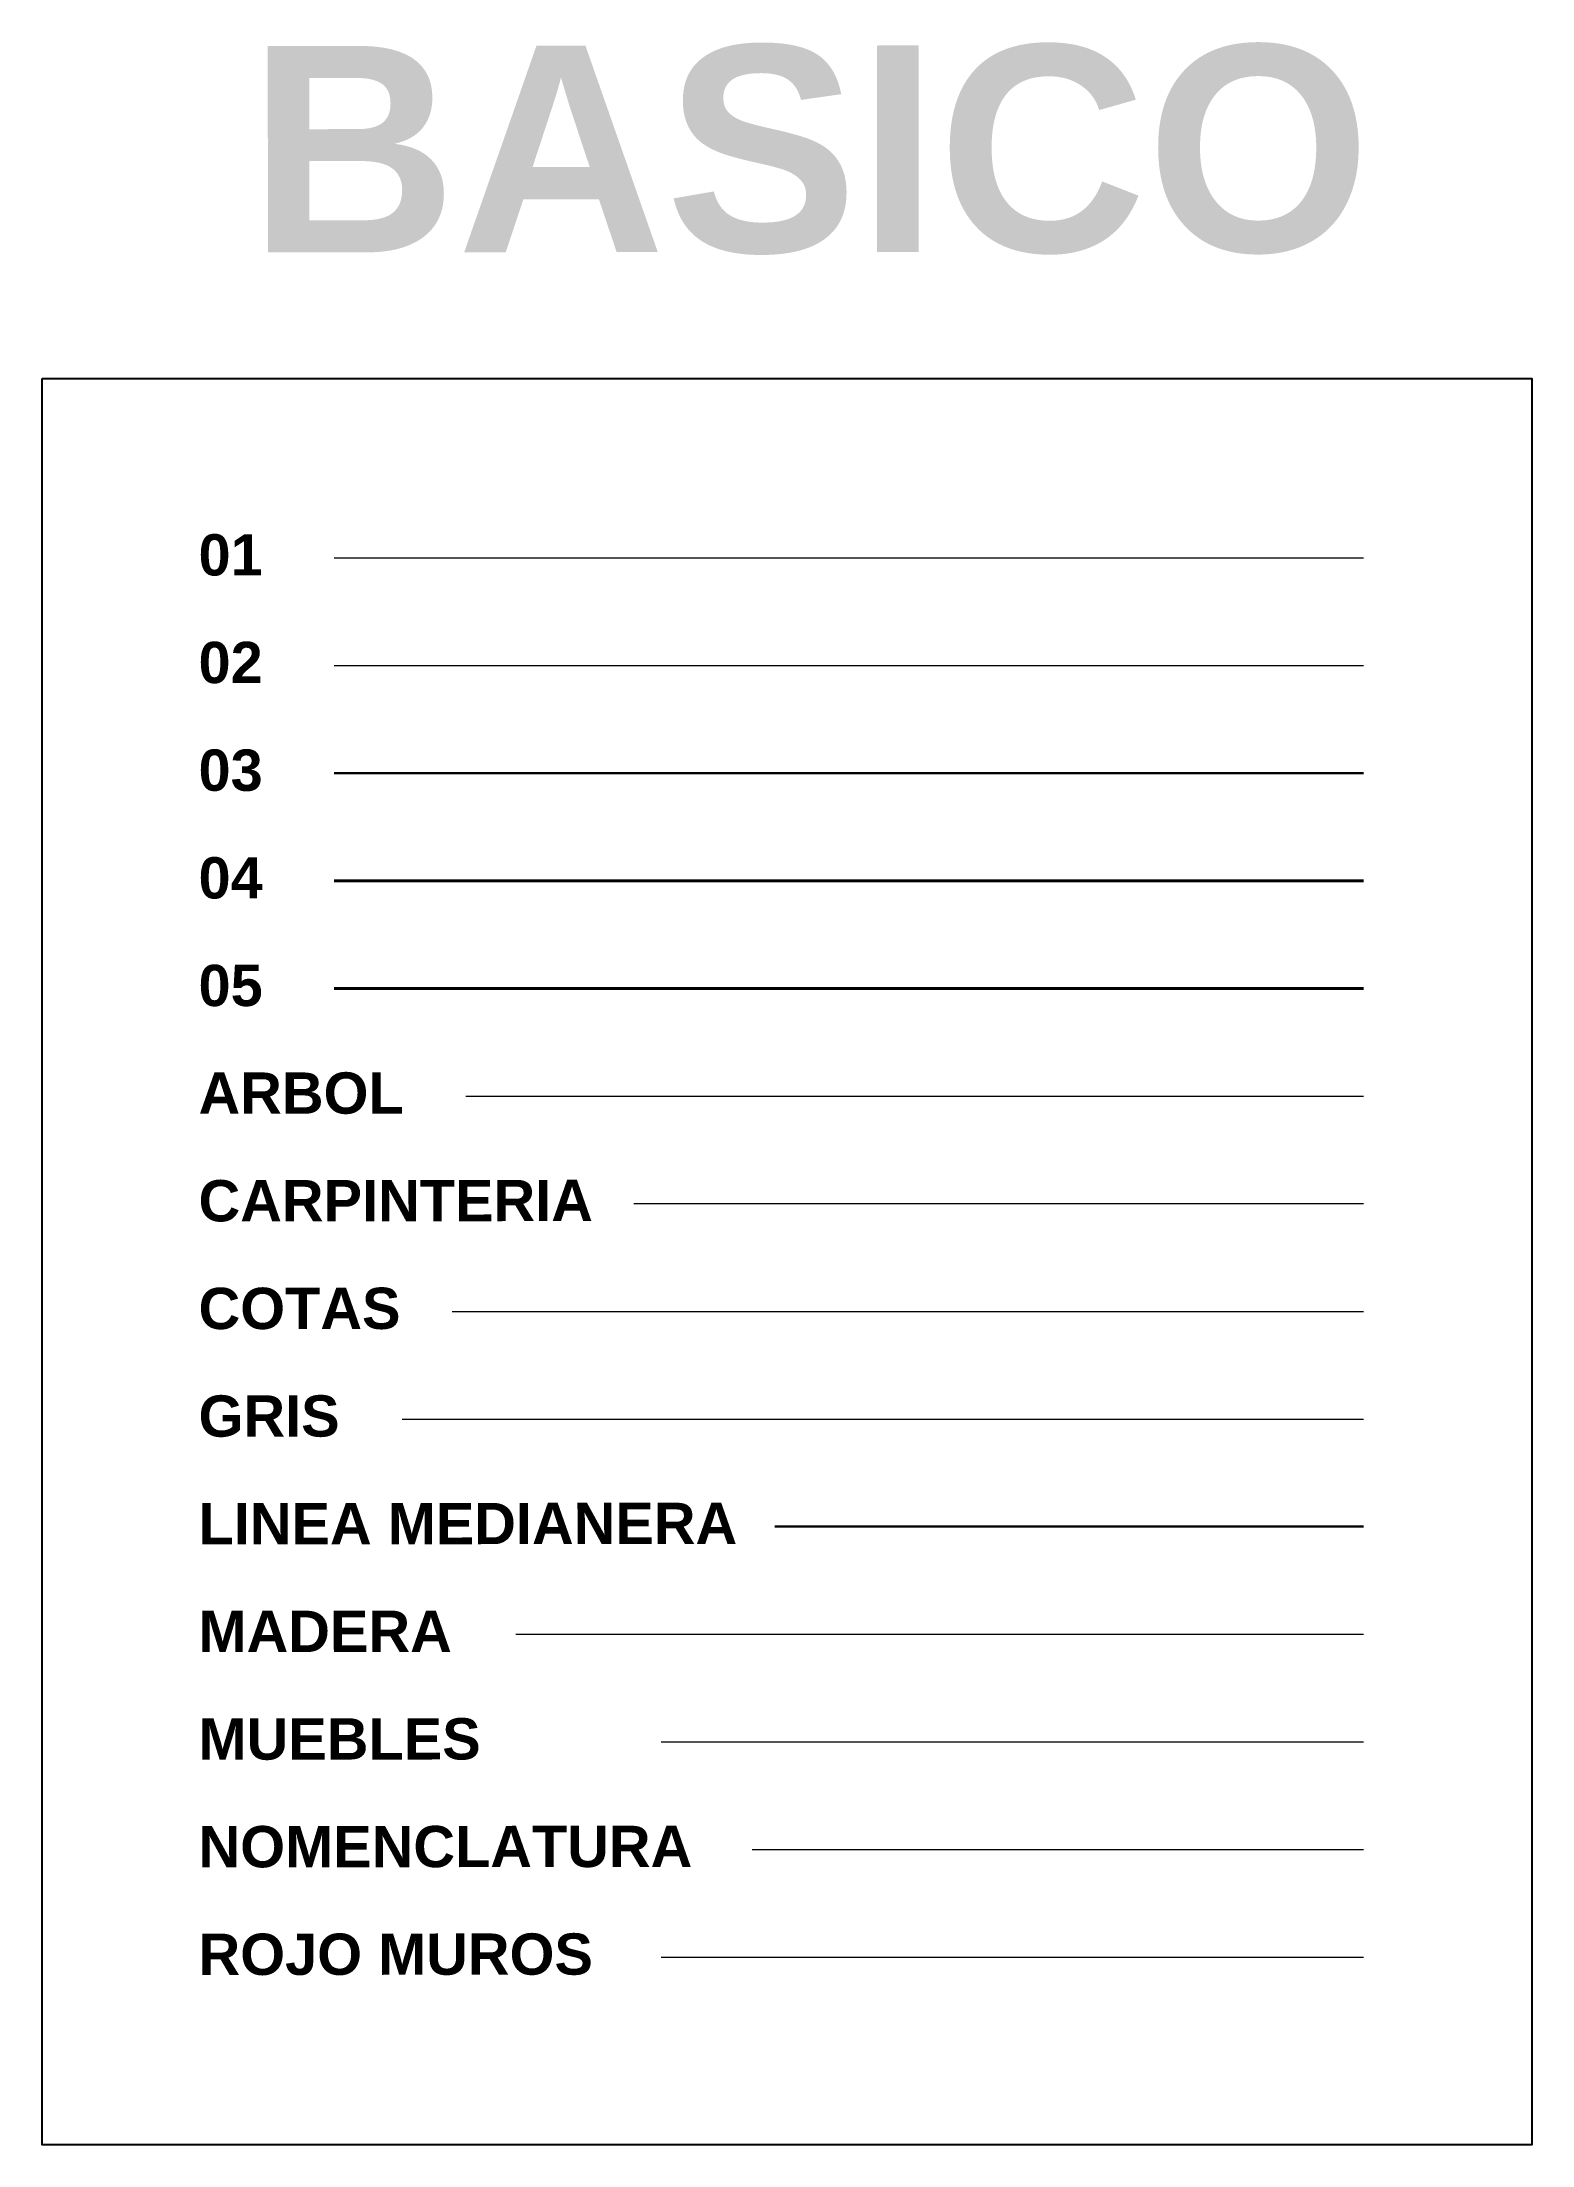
# Model space of a CAD drawing. Header units: millimetres. Extents: x 1433.9 to 1532.4, y 1432.4 to 1474.7.
# Drawn here: x 1433.91 to 1451.94, y 1449.28 to 1474.74 of the extents above; entities that cross this region are included whole.
import ezdxf

# ---------------------------------------------------------------- set-up
doc = ezdxf.new("R2010")
doc.units = ezdxf.units.MM
doc.linetypes.add('ACAD_ISO04W100', pattern=[30, 24, -3, 0, -3])
for name, color, linetype, lineweight in [('0.1', 50, 'Continuous', 0), ('0.2', 40, 'Continuous', 20), ('0.3', 30, 'Continuous', 30), ('0.4', 20, 'Continuous', 40), ('0.5', 10, 'Continuous', 40), ('carpinterias', 140, 'Continuous', 9), ('cotas', 104, 'Continuous', 18), ('L.M.', 160, 'ACAD_ISO04W100', 30), ('muebles', 7, 'Continuous', 13), ('nomenclatura', 41, 'Continuous', 18)]:
    doc.layers.add(name, color=color, linetype=linetype, lineweight=lineweight)
for name, color, linetype, lineweight, true_color in [('arbol', 7, 'Continuous', 18, 0x00701c), ('gris', 252, 'Continuous', 18, 0x696969), ('rojo muros', 7, 'Continuous', 18, 0xe60a62)]:
    doc.layers.add(name, color=color, linetype=linetype, lineweight=lineweight, true_color=true_color)
doc.styles.add('SANSSERIFBOLD', font='sasb____.pfb')

msp = doc.modelspace()

# ---------------------------------------------------------------- texts
at = {"layer": 'nomenclatura', "style": 'SANSSERIFBOLD'}
for s, height, p in [('BASICO', 2.5, (1436.41, 1472.192)), ('01', 0.5, (1435.804, 1468.28)), ('02', 0.5, (1435.804, 1466.977)), ('03', 0.5, (1435.804, 1465.673)), ('04', 0.5, (1435.804, 1464.369)), ('05', 0.5, (1435.804, 1463.066)), ('ARBOL', 0.5, (1435.804, 1461.762)), ('CARPINTERIA', 0.5, (1435.804, 1460.459)), ('COTAS', 0.5, (1435.804, 1459.155)), ('GRIS', 0.5, (1435.804, 1457.852)), ('LINEA MEDIANERA', 0.5, (1435.804, 1456.548)), ('MADERA', 0.5, (1435.804, 1455.244)), ('MUEBLES', 0.5, (1435.804, 1453.941)), ('NOMENCLATURA', 0.5, (1435.804, 1452.637)), ('ROJO MUROS', 0.5, (1435.804, 1451.334))]:
    msp.add_text(s, height=height, rotation=0.0457, dxfattribs=at).set_placement(p)

# ---------------------------------------------------------------- linework, layer by layer
msp.add_lwpolyline([(1433.91, 1470.665), (1451.94, 1470.665), (1451.94, 1449.276), (1433.91, 1449.276)], close=True)
at = {"layer": '0.1'}
for p, q in [((1437.444, 1468.495), (1449.903, 1468.495)), ((1439.643, 1455.459), (1449.903, 1455.459))]:
    msp.add_line(p, q, dxfattribs=at)
at = {"layer": '0.2'}
msp.add_line((1437.444, 1467.191), (1449.903, 1467.191), dxfattribs=at)
at = {"layer": '0.3'}
msp.add_line((1437.444, 1465.888), (1449.903, 1465.888), dxfattribs=at)
at = {"layer": '0.4'}
msp.add_line((1437.444, 1464.584), (1449.903, 1464.584), dxfattribs=at)
at = {"layer": '0.5'}
msp.add_line((1437.444, 1463.281), (1449.903, 1463.281), dxfattribs=at)
at = {"layer": 'arbol'}
msp.add_line((1439.038, 1461.977), (1449.903, 1461.977), dxfattribs=at)
at = {"layer": 'carpinterias'}
msp.add_line((1441.072, 1460.674), (1449.903, 1460.674), dxfattribs=at)
at = {"layer": 'cotas'}
msp.add_line((1438.873, 1459.37), (1449.903, 1459.37), dxfattribs=at)
at = {"layer": 'gris'}
msp.add_line((1438.269, 1458.066), (1449.903, 1458.066), dxfattribs=at)
at = {"layer": 'L.M.'}
msp.add_line((1442.777, 1456.763), (1449.903, 1456.763), dxfattribs=at)
at = {"layer": 'muebles'}
msp.add_line((1441.402, 1454.156), (1449.903, 1454.156), dxfattribs=at)
at = {"layer": 'nomenclatura'}
msp.add_line((1442.502, 1452.852), (1449.903, 1452.852), dxfattribs=at)
at = {"layer": 'rojo muros'}
msp.add_line((1441.402, 1451.548), (1449.903, 1451.548), dxfattribs=at)

msp.set_redraw_order([(e.dxf.handle, doc.entitydb.next_handle()) for e in msp.query("TEXT MTEXT ATTDEF DIMENSION ARC_DIMENSION")])  # texts and dimensions are drawn at this point

doc.saveas('drawing.dxf')
